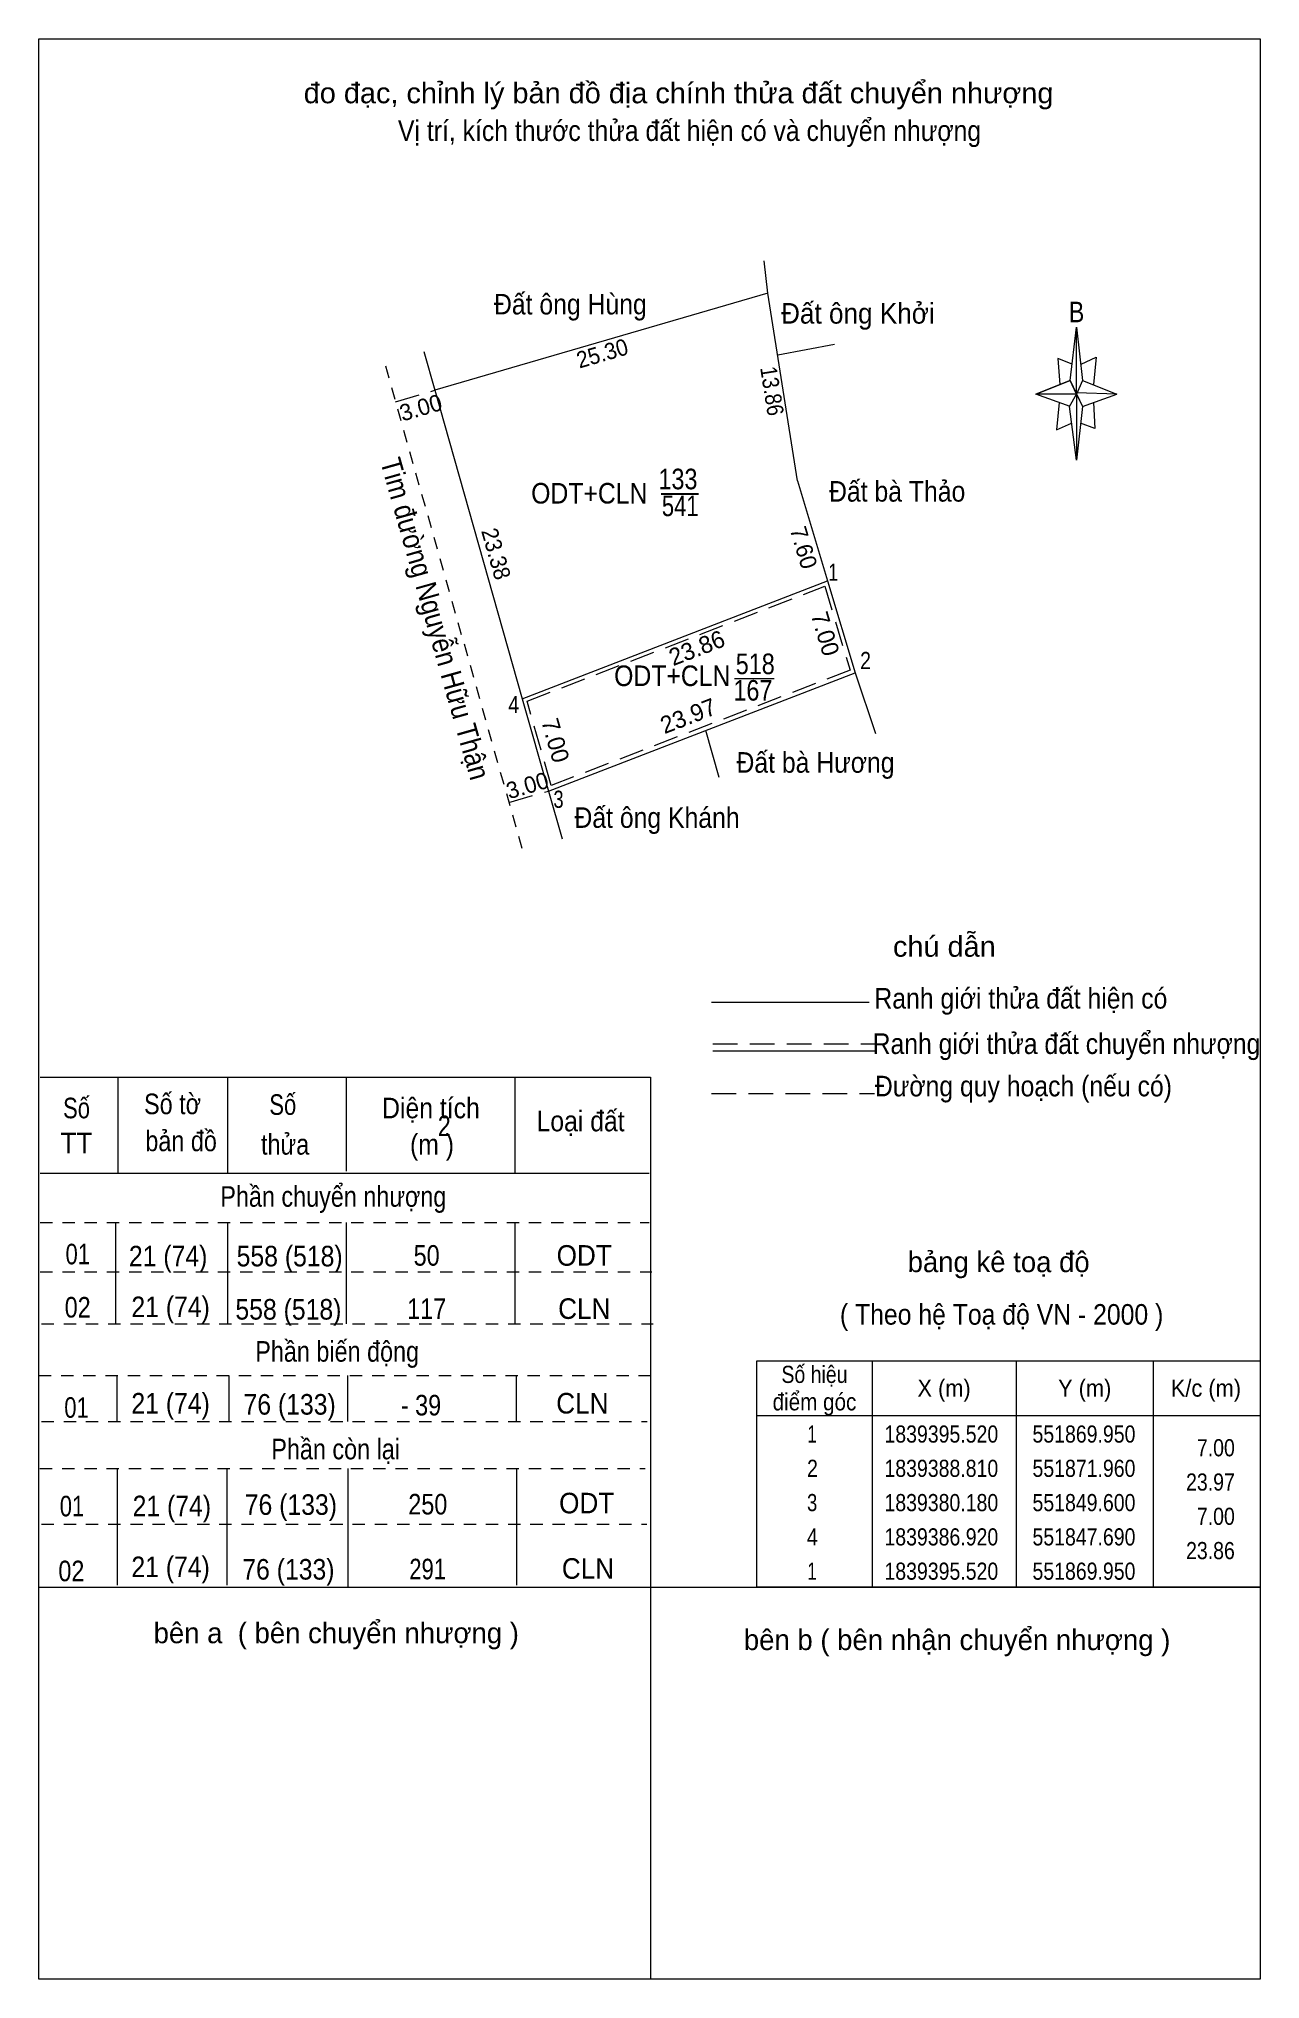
# Model space of a CAD drawing. Header units: metres. Extents: x 550992 to 551904, y 1839307 to 1839453.
# Drawn here: x 551240.6 to 551329.6, y 1839307.9 to 1839449.4 of the extents above; entities that cross this region are included whole.
import ezdxf
from ezdxf.enums import TextEntityAlignment as Align

# ---------------------------------------------------------------- set-up
doc = ezdxf.new("R2010")
doc.units = ezdxf.units.M
doc.header["$LTSCALE"] = 0.6
for name, pattern in [('DOTTED', [1.5, 0.3, -1.2]), ('MEDIUM_DASHED', [4.5, 3, -1.5]), ('SHORT_DASHED', [2.7, 1.5, -1.2])]:
    doc.linetypes.add(name, pattern=pattern)
for name, color, linetype, lineweight in [('1', 7, 'DOTTED', 13), ('10', 7, 'Continuous', 13), ('5', 7, 'Continuous', 13), ('55', 7, 'Continuous', 13), ('63', 7, 'Continuous', 13)]:
    doc.layers.add(name, color=color, linetype=linetype, lineweight=lineweight)

msp = doc.modelspace()

# ---------------------------------------------------------------- texts
at = {"layer": '1', "width": 0.85}
msp.add_text('2', height=1.5, dxfattribs=at).set_placement((551270.145, 1839369.41), align=Align.CENTER)
at = {"layer": '10'}
for s, width, p in [('Đất ông Hùng', 0.9, (551279.34, 1839429.33)), ('Đất ông Khởi', 0.95, (551300.305, 1839428.66)), ('133', 0.85, (551287.185, 1839416.58)), ('Đất bà Thảo', 0.9, (551303.17, 1839415.68)), ('541', 0.8, (551287.35, 1839414.62)), ('518', 0.85, (551292.82, 1839403.1)), ('167', 0.85, (551292.65, 1839401.17)), ('Đất bà Hương', 0.9, (551297.215, 1839395.91)), ('Đất ông Khánh', 0.9, (551285.66, 1839391.89))]:
    msp.add_text(s, height=1.5, dxfattribs=dict(at, width=width)).set_placement(p, align=Align.CENTER)
for s, height, rotation, width, p in [('25.30', 1.2, 16.25, 0.95, (551281.8321, 1839425.9169)), ('13.86', 1.2, 278.966, 0.9, (551293.4566, 1839423.6535)), ('Tim đường Nguyễn Hữu Thận', 1.5, 285.81, 0.9, (551268.7691, 1839406.9393)), ('23.38', 1.2, 285.814, 0.95, (551273.3473, 1839411.7135))]:
    msp.add_text(s, height=height, rotation=rotation, dxfattribs=dict(at, width=width)).set_placement(p, align=Align.CENTER)
for s, height, rotation, p in [('3.00', 1.2, 16.26, (551268.602, 1839421.9564)), ('7.60', 1.2, 286.67, (551295.7781, 1839412.1571)), ('7.00', 1.25, 286.676, (551297.327, 1839405.8643)), ('23.86', 1.25, 21.124, (551288.7848, 1839404.4298)), ('23.97', 1.25, 21.104, (551288.155, 1839399.4714)), ('7.00', 1.25, 285.822, (551277.652, 1839398.0954)), ('3.00', 1.2, 16.26, (551276.372, 1839394.4064))]:
    msp.add_text(s, height=height, rotation=rotation, dxfattribs=at).set_placement(p, align=Align.CENTER)
for s, height, width, p in [('ODT+CLN ', 1.5, 0.9, (551285.46, 1839415.54)), (' 1', 1.25, 0.75, (551298.86, 1839409.91)), (' 2', 1.25, 0.85, (551301.26, 1839403.47)), ('ODT+CLN ', 1.5, 0.9, (551291.51, 1839402.23)), (' 4', 1.25, 0.85, (551275.6, 1839400.26)), (' 3', 1.25, 0.8, (551278.85, 1839393.35))]:
    msp.add_text(s, height=height, dxfattribs=dict(at, width=width)).set_placement(p, align=Align.RIGHT)
at = {"layer": '5'}
for s, width, p in [('đo đạc, chỉnh lý bản đồ địa chính thửa đất chuyển nhượng', 1.05, (551287.23, 1839444.73)), ('Vị trí, kích thước thửa đất hiện có và chuyển nhượng', 0.9, (551288.03, 1839441.98)), ('B', 0.85, (551316.25, 1839428.76)), ('chú dẫn', 1.05, (551306.61, 1839382.49)), ('Ranh giới thửa đất hiện có ', 0.9, (551312.44, 1839378.71)), ('Ranh giới thửa đất chuyển nhượng', 0.9, (551315.515, 1839375.4)), ('Số tờ', 0.85, (551250.33, 1839371.01)), ('Đường quy hoạch (nếu có)', 0.9, (551312.375, 1839372.31)), ('Số', 0.8, (551243.33, 1839370.71)), ('Số', 0.8, (551258.37, 1839370.96)), ('Diện tích', 0.9, (551269.175, 1839370.71)), ('Loại đất', 0.9, (551280.085, 1839369.76)), ('bản đồ', 0.85, (551250.955, 1839368.31)), ('TT', 0.95, (551243.325, 1839368.16)), ('thửa', 0.85, (551258.54, 1839368.06)), ('(m )', 0.9, (551269.25, 1839368.06)), ('Phần chuyển nhượng', 0.85, (551262.055, 1839364.26)), ('01', 0.8, (551243.42, 1839360.06)), ('21 (74)', 0.9, (551250.01, 1839359.91)), ('558 (518)', 0.9, (551258.87, 1839359.91)), ('50', 0.85, (551268.86, 1839359.96)), ('ODT', 0.95, (551280.35, 1839359.96)), ('02', 0.85, (551243.415, 1839356.18)), ('21 (74)', 0.9, (551250.19, 1839356.21)), ('558 (518)', 0.9, (551258.78, 1839356.03)), ('117', 0.85, (551268.865, 1839356.08)), ('CLN', 0.95, (551280.355, 1839356.08)), ('( Theo hệ Toạ độ VN - 2000 )', 0.9, (551310.785, 1839355.66)), ('Phần biến động', 0.85, (551262.335, 1839352.96)), ('01', 0.8, (551243.33, 1839348.87)), ('21 (74)', 0.9, (551250.19, 1839349.18)), ('76 (133)', 0.9, (551258.87, 1839349.1)), ('- 39', 0.85, (551268.45, 1839349.04)), ('CLN', 0.95, (551280.215, 1839349.18)), ('Phần còn lại', 0.85, (551262.225, 1839345.84)), ('01', 0.8, (551243, 1839341.68)), ('21 (74)', 0.9, (551250.28, 1839341.69)), ('76 (133)', 0.9, (551258.96, 1839341.79)), ('250', 0.85, (551268.945, 1839341.82)), ('ODT', 0.95, (551280.53, 1839341.9)), ('21 (74)', 0.9, (551250.19, 1839337.25)), ('02', 0.85, (551242.955, 1839336.95)), ('76 (133)', 0.9, (551258.78, 1839337.07)), ('291', 0.8, (551268.935, 1839337.09)), ('CLN', 0.95, (551280.625, 1839337.13))]:
    msp.add_text(s, height=1.5, dxfattribs=dict(at, width=width)).set_placement(p, align=Align.CENTER)
for s, p in [('bảng kê toạ độ', (551310.57, 1839359.49)), ('bên a  ( bên chuyển nhượng )', (551262.27, 1839332.43)), ('bên b ( bên nhận chuyển nhượng )', (551307.54, 1839331.93))]:
    msp.add_text(s, height=1.5, dxfattribs=at).set_placement(p, align=Align.CENTER)
at = {"layer": '63'}
for s, width, p in [('Số hiệu', 0.85, (551297.14, 1839351.41)), ('X (m)', 0.95, (551306.59, 1839350.41)), ('Y (m)', 0.95, (551316.845, 1839350.41)), ('K/c (m)', 0.95, (551325.685, 1839350.41)), ('điểm góc', 0.9, (551297.14, 1839349.41)), (' 1', 0.75, (551296.79, 1839347.06)), ('1839395.520', 0.85, (551306.39, 1839347.06)), ('551869.950', 0.85, (551316.79, 1839347.06)), (' 2', 0.85, (551296.795, 1839344.56)), ('1839388.810', 0.85, (551306.39, 1839344.56)), ('551871.960', 0.85, (551316.79, 1839344.56)), (' 3', 0.8, (551296.785, 1839342.06)), ('1839380.180', 0.85, (551306.39, 1839342.06)), ('551849.600', 0.85, (551316.79, 1839342.06)), (' 4', 0.85, (551296.79, 1839339.56)), ('1839386.920', 0.85, (551306.39, 1839339.56)), ('551847.690', 0.85, (551316.79, 1839339.56)), (' 1', 0.75, (551296.79, 1839337.06)), ('1839395.520', 0.85, (551306.39, 1839337.06)), ('551869.950', 0.85, (551316.79, 1839337.06))]:
    msp.add_text(s, height=1.25, dxfattribs=dict(at, width=width)).set_placement(p, align=Align.CENTER)
at = {"layer": '63', "width": 0.85}
for s, p in [('7.00', (551327.79, 1839346.06)), ('23.97', (551327.79, 1839343.56)), ('7.00', (551327.79, 1839341.06)), ('23.86', (551327.79, 1839338.56))]:
    msp.add_text(s, height=1.25, dxfattribs=at).set_placement(p, align=Align.RIGHT)

# ---------------------------------------------------------------- linework, layer by layer
at = {"layer": '1', "linetype": 'Continuous'}
msp.add_line((551240.68, 1839366.71), (551285.08, 1839366.71), dxfattribs=at)
at = {"layer": '1', "linetype": 'SHORT_DASHED'}
for p, q in [((551240.68, 1839363.11), (551285.08, 1839363.11)), ((551240.68, 1839359.51), (551285.28, 1839359.51)), ((551240.78, 1839355.71), (551285.38, 1839355.71)), ((551240.58, 1839351.96), (551285.18, 1839351.96)), ((551240.78, 1839348.61), (551284.94, 1839348.61)), ((551240.66, 1839345.17), (551284.8, 1839345.17)), ((551240.78, 1839341.12), (551284.92, 1839341.12))]:
    msp.add_line(p, q, dxfattribs=at)
at = {"layer": '1', "linetype": 'Continuous'}
msp.add_lwpolyline([(551240.58, 1839449.43), (551329.64, 1839449.43), (551329.64, 1839307.93), (551240.58, 1839307.93)], close=True, dxfattribs=at)
at = {"layer": '10'}
for p, q in [((551293.75, 1839430.88), (551293.47, 1839433.24)), ((551293.75, 1839430.88), (551269.46, 1839423.8)), ((551268.66, 1839426.63), (551269.46, 1839423.8)), ((551294.46, 1839426.38), (551298.61, 1839427.16)), ((551275.83, 1839401.31), (551298.09, 1839409.91)), ((551277.74, 1839394.57), (551300.1, 1839403.2)), ((551291.31, 1839402.79), (551294.21, 1839402.79)), ((551290.18, 1839395.55), (551289.22, 1839399)), ((551277.74, 1839394.57), (551278.73, 1839391.09))]:
    msp.add_line(p, q, dxfattribs=at)
at = {"layer": '10', "linetype": 'SHORT_DASHED'}
msp.add_line((551265.85, 1839425.57), (551275.84, 1839390.27), dxfattribs=at)
at = {"layer": '10', "linetype": 'MEDIUM_DASHED'}
for p, q in [((551266.58, 1839422.96), (551269.46, 1839423.8)), ((551274.85, 1839393.75), (551277.74, 1839394.57))]:
    msp.add_line(p, q, dxfattribs=at)
at = {"layer": '10', "lineweight": 25}
msp.add_line((551285.97, 1839416.24), (551288.68, 1839416.24), dxfattribs=at)
at = {"layer": '10'}
for points in [[(551295.91, 1839417.19), (551293.75, 1839430.88), (551269.46, 1839423.8)], [(551269.46, 1839423.8), (551275.83, 1839401.31), (551277.74, 1839394.57)], [(551295.91, 1839417.19), (551298.09, 1839409.91), (551300.1, 1839403.2)]]:
    msp.add_lwpolyline(points, dxfattribs=at)
at = {"layer": '10', "linetype": 'MEDIUM_DASHED'}
msp.add_lwpolyline([(551297.9, 1839409.51), (551299.73, 1839403.38), (551277.94, 1839394.97), (551276.19, 1839401.13)], close=True, dxfattribs=at)
at = {"layer": '5'}
for p, q in [((551315.78, 1839424.51), (551316.24, 1839428.41)), ((551316.68, 1839424.51), (551319.18, 1839423.51)), ((551315.78, 1839422.61), (551313.28, 1839423.51)), ((551316.68, 1839422.61), (551316.24, 1839418.71)), ((551317.48, 1839422.91), (551317.58, 1839421.01)), ((551317.58, 1839421.01), (551316.54, 1839421.41)), ((551289.62, 1839379.19), (551301.12, 1839379.19)), ((551289.72, 1839375.63), (551301.62, 1839375.63)), ((551240.68, 1839373.71), (551285.18, 1839373.71)), ((551246.34, 1839373.71), (551246.34, 1839366.71)), ((551254.34, 1839373.71), (551254.34, 1839366.71)), ((551262.98, 1839373.71), (551262.98, 1839366.86)), ((551275.28, 1839373.71), (551275.28, 1839366.71)), ((551285.18, 1839373.71), (551285.18, 1839307.93)), ((551246.18, 1839363.11), (551246.18, 1839355.71)), ((551254.34, 1839363.11), (551254.34, 1839355.71)), ((551262.98, 1839363.11), (551262.98, 1839355.71)), ((551275.28, 1839363.11), (551275.28, 1839355.71)), ((551246.28, 1839351.96), (551246.28, 1839348.61)), ((551254.44, 1839351.96), (551254.44, 1839348.61)), ((551263.08, 1839351.96), (551263.08, 1839348.61)), ((551275.38, 1839351.96), (551275.38, 1839348.61)), ((551246.3, 1839345.17), (551246.3, 1839336.66)), ((551254.28, 1839345.17), (551254.28, 1839336.66)), ((551263.12, 1839345.17), (551263.12, 1839336.54)), ((551275.4, 1839345.17), (551275.4, 1839336.66)), ((551240.58, 1839336.53), (551329.64, 1839336.53))]:
    msp.add_line(p, q, dxfattribs=at)
at = {"layer": '5', "linetype": 'MEDIUM_DASHED'}
for p, q in [((551289.72, 1839376.13), (551301.52, 1839376.13)), ((551289.62, 1839372.53), (551301.52, 1839372.53))]:
    msp.add_line(p, q, dxfattribs=at)
at = {"layer": '5'}
for points in [[(551316.24, 1839428.41), (551316.68, 1839424.51), (551316.24, 1839423.51)], [(551316.24, 1839423.51), (551313.28, 1839423.51), (551315.78, 1839424.51), (551316.68, 1839422.61), (551319.18, 1839423.51), (551316.24, 1839423.61)], [(551316.24, 1839423.51), (551316.24, 1839418.71), (551315.74, 1839422.61)]]:
    msp.add_lwpolyline(points, close=True, dxfattribs=at)
for points in [[(551315.94, 1839425.71), (551314.88, 1839426.11), (551315.04, 1839424.21)], [(551316.58, 1839425.71), (551317.68, 1839426.21), (551317.48, 1839424.21)], [(551316.24, 1839423.51), (551315.78, 1839424.51), (551313.28, 1839423.51)], [(551314.98, 1839422.91), (551314.78, 1839420.91), (551315.88, 1839421.41)], [(551316.24, 1839423.51), (551316.68, 1839422.61), (551319.18, 1839423.51)]]:
    msp.add_lwpolyline(points, dxfattribs=at)
at = {"layer": '55'}
msp.add_line((551300.1, 1839403.2), (551301.58, 1839398.76), dxfattribs=at)
at = {"layer": '63'}
for p, q in [((551301.34, 1839353.03), (551301.34, 1839336.53)), ((551311.84, 1839353.03), (551311.84, 1839336.53)), ((551321.84, 1839353.03), (551321.84, 1839336.53)), ((551292.94, 1839349.03), (551329.64, 1839349.03))]:
    msp.add_line(p, q, dxfattribs=at)
msp.add_lwpolyline([(551292.94, 1839353.03), (551329.64, 1839353.03), (551329.64, 1839336.53), (551292.94, 1839336.53)], close=True, dxfattribs=at)

msp.set_redraw_order([(e.dxf.handle, doc.entitydb.next_handle()) for e in msp.query("TEXT MTEXT ATTDEF DIMENSION ARC_DIMENSION")])  # texts and dimensions are drawn at this point

doc.saveas('drawing.dxf')
